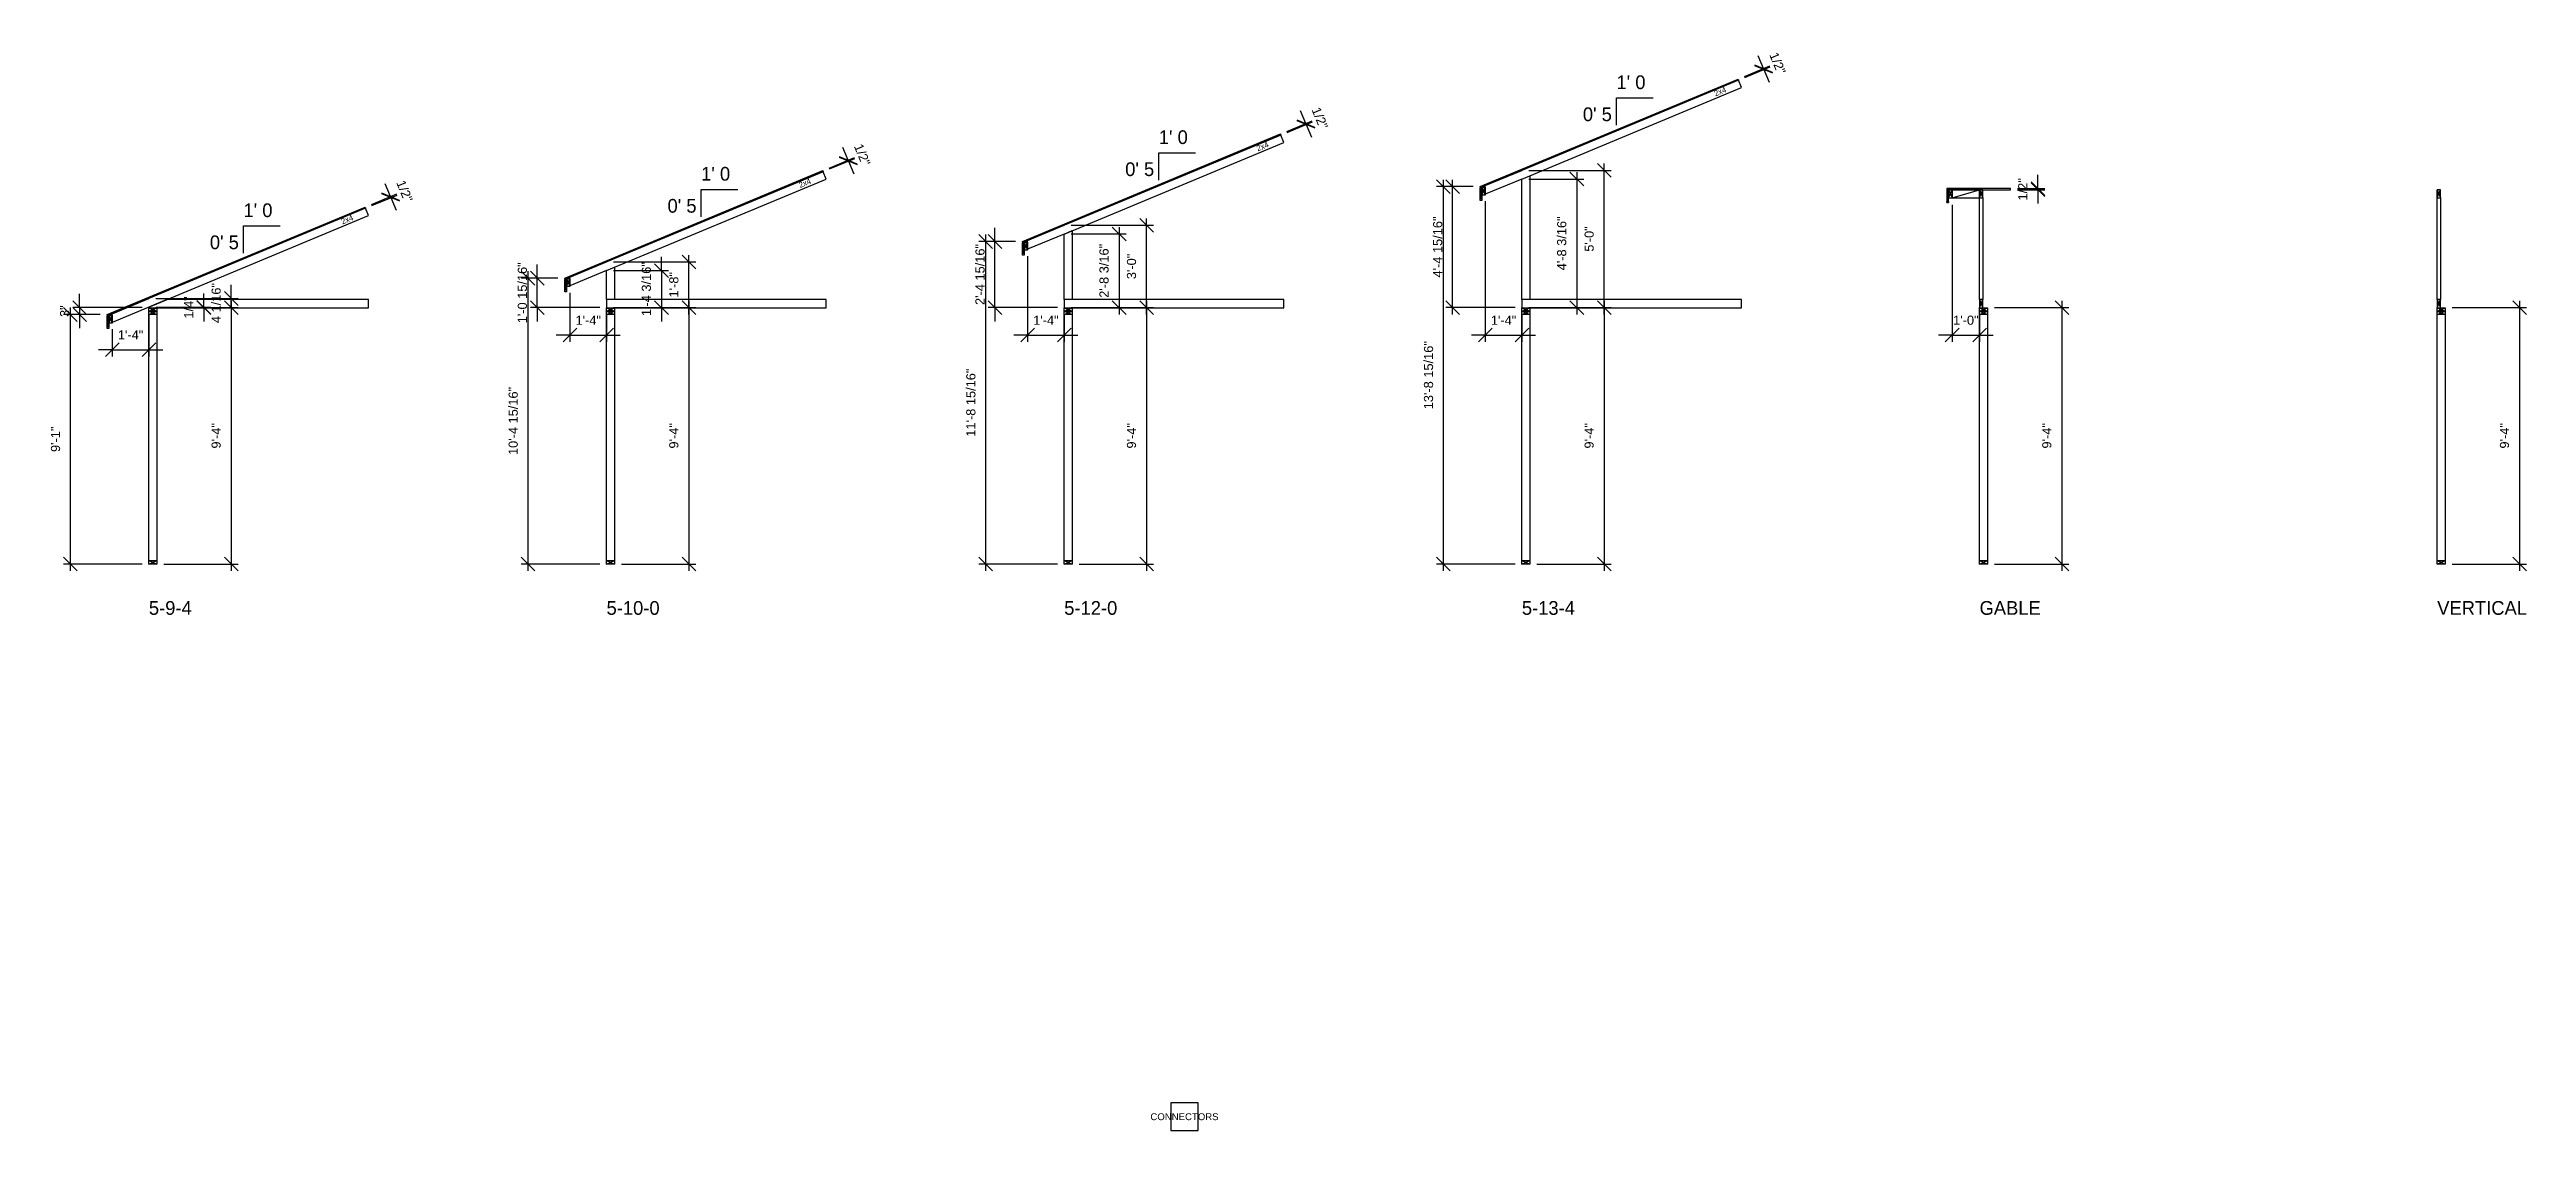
# Model space of a CAD drawing. Header units: inches. Extents: x -2265 to 1810, y 198 to 834.
# Drawn here: x -2265 to -1182, y 315 to 788 of the extents above; entities that cross this region are included whole.
import ezdxf
from ezdxf.enums import TextEntityAlignment as Align

# ---------------------------------------------------------------- set-up
doc = ezdxf.new("R2010")
doc.units = ezdxf.units.IN
doc.header["$LTSCALE"] = 25
doc.header["$MEASUREMENT"] = 0
doc.header["$PDMODE"] = 34
doc.header["$PDSIZE"] = 0.08
doc.layers.add('1WDIM', color=2, linetype='Continuous')
doc.styles.add('Dim', font='ARIALN.TTF')
doc.styles.add('Plane', font='arial.ttf')
doc.dimstyles.new('Clearspan', dxfattribs={"dimscale": 48, "dimtxt": 0.083333, "dimasz": 0.125, "dimexe": 0.0625, "dimexo": 0.0625, "dimgap": 0.09375, "dimtad": 1, "dimtoh": 1, "dimdec": 4, "dimzin": 3, "dimdsep": 46, "dimlunit": 4, "dimtxsty": 'Dim', "dimblk": 'OBLIQUE', "dimcen": 0.09375, "dimdle": 0.0625, "dimazin": 0, "dimtfac": 1, "dimtdec": 4, "dimtix": 1, "dimtmove": 2, "dimatfit": 3, "dimfxl": 1, "dimfrac": 2, "dimtolj": 1, "dimtzin": 3, "dimarcsym": 0})

msp = doc.modelspace()

# ---------------------------------------------------------------- texts
at = {"layer": '1WDIM', "color": 7}
for p in [(-1580.09339, 768.59647), (-1780.09339, 744.59647), (-1980.09339, 728.59647), (-2180.09339, 712.65897)]:
    msp.add_text("1' 0", height=6, dxfattribs=at).set_placement(p, align=Align.BOTTOM_LEFT)
for p in [(-1536.49724, 766.46987), (-1736.49724, 742.46987), (-1936.49724, 726.46987), (-2136.49724, 710.53237)]:
    msp.add_text('2x4', height=2.5, rotation=22.6199, dxfattribs=at).set_placement(p, align=Align.BOTTOM_LEFT)
for p in [(-1582.09339, 754.59647), (-1782.09339, 730.59647), (-1982.09339, 714.59647), (-2182.09339, 698.65897)]:
    msp.add_text("0' 5", height=6, dxfattribs=at).set_placement(p, align=Align.BOTTOM_RIGHT)

# ---------------------------------------------------------------- blocks, each defined once
blk = doc.blocks.new('RLPlaneType')
at = {"color": 0}
blk.add_attdef('PLANETYPE', text='', height=6, dxfattribs=at).set_placement((0, 0), align=Align.BOTTOM_LEFT)
at = {"color": 0, "flags": 1}
for tag, p in [('PITCH', (0, -6)), ('PITCH2', (0, -12)), ('OVERHANG', (0, -24)), ('HEEL', (0, -18)), ('FASCIAWIDTH', (0, -30)), ('FASCIATHICKNESS', (0, -36)), ('SUBFASCIAWIDTH', (0, -42)), ('SUBFASCIATHICKNESS', (0, -48)), ('DECKINGTHICKNESS', (0, -54)), ('TOPCHORDWIDTH', (0, -60)), ('BUTTCUT', (0, -66)), ('CANTILEVER', (0, -72)), ('PTOPDIST', (0, -78)), ('PITCH2PEEKHORIZDIST', (0, -84)), ('PITCH2PEEKVERTDIST', (0, -90)), ('ELEVATION', (0, -96)), ('BEARINGWIDTH', (0, -102))]:
    blk.add_attdef(tag, p, '', height=4, dxfattribs=at)
blk = doc.blocks.new('_OBLIQUE')
at = {"color": 0, "linetype": 'ByBlock'}
blk.add_line((-0.5, -0.5), (0.5, 0.5), dxfattribs=at)
blk = doc.blocks.new('*D129')
at = {"layer": '1WDIM', "color": 0, "lineweight": -2, "transparency": 16777216}
for p, q in [((-2214.9, 674.9), (-2182.4, 674.9)), ((-2185.4, 677.9), (-2185.4, 559.9)), ((-2214.9, 562.9), (-2182.4, 562.9))]:
    blk.add_line(p, q, dxfattribs=at)
at = {"layer": 'Defpoints', "color": 0, "transparency": 16777216}
for p in [(-2217.9, 674.9), (-2217.9, 562.9), (-2185.4, 562.9)]:
    blk.add_point(p, dxfattribs=at)
at = {"layer": '1WDIM', "color": 0, "lineweight": -2, "transparency": 16777216, "xscale": 6, "yscale": 6, "zscale": 6}
for p, rotation in [((-2185.4, 674.9), 90), ((-2185.4, 562.9), 270)]:
    blk.add_blockref('_OBLIQUE', p, dxfattribs=dict(at, rotation=rotation))
at = {"layer": '1WDIM', "color": 0, "transparency": 16777216, "insert": (-2192, 618.9), "char_height": 4, "attachment_point": 5, "rotation": 90, "style": 'Plane'}
blk.add_mtext('\\A1;9\'-4"', dxfattribs=at)
blk = doc.blocks.new('*D130')
at = {"layer": '1WDIM', "color": 0, "lineweight": -2, "transparency": 16777216}
for p, q in [((-2224.4, 674.9), (-2254.7, 674.9)), ((-2242.7, 671.9), (-2254.7, 671.9)), ((-2251.7, 674.9), (-2251.7, 680.9)), ((-2251.7, 674.9), (-2251.7, 671.9)), ((-2251.7, 671.9), (-2251.7, 665.9))]:
    blk.add_line(p, q, dxfattribs=at)
at = {"layer": 'Defpoints', "color": 0, "transparency": 16777216}
for p in [(-2251.7, 671.9), (-2239.7, 671.9), (-2221.4, 674.9)]:
    blk.add_point(p, dxfattribs=at)
at = {"layer": '1WDIM', "color": 0, "lineweight": -2, "transparency": 16777216, "xscale": 6, "yscale": 6, "zscale": 6}
for p, rotation in [((-2251.7, 674.9), 270), ((-2251.7, 671.9), 90)]:
    blk.add_blockref('_OBLIQUE', p, dxfattribs=dict(at, rotation=rotation))
at = {"layer": '1WDIM', "color": 0, "transparency": 16777216, "insert": (-2258.2, 673.4), "char_height": 4, "attachment_point": 5, "rotation": 90, "style": 'Plane'}
blk.add_mtext('\\A1;3"', dxfattribs=at)
blk = doc.blocks.new('*D131')
at = {"layer": '1WDIM', "color": 0, "lineweight": -2, "transparency": 16777216}
for p, q in [((-2242.7, 671.9), (-2258.7, 671.9)), ((-2255.7, 559.9), (-2255.7, 674.9)), ((-2224.4, 562.9), (-2258.7, 562.9))]:
    blk.add_line(p, q, dxfattribs=at)
at = {"layer": 'Defpoints', "color": 0, "transparency": 16777216}
for p in [(-2255.7, 671.9), (-2239.7, 671.9), (-2221.4, 562.9)]:
    blk.add_point(p, dxfattribs=at)
at = {"layer": '1WDIM', "color": 0, "lineweight": -2, "transparency": 16777216, "xscale": 6, "yscale": 6, "zscale": 6}
for p, rotation in [((-2255.7, 671.9), 90), ((-2255.7, 562.9), 270)]:
    blk.add_blockref('_OBLIQUE', p, dxfattribs=dict(at, rotation=rotation))
at = {"layer": '1WDIM', "color": 0, "transparency": 16777216, "insert": (-2262.2, 617.4), "char_height": 4, "attachment_point": 5, "rotation": 90, "style": 'Plane'}
blk.add_mtext('\\A1;9\'-1"', dxfattribs=at)
blk = doc.blocks.new('*D132')
at = {"layer": '1WDIM', "color": 0, "lineweight": -2, "transparency": 16777216}
for p, q in [((-2221.4, 671.9), (-2221.4, 653.5)), ((-2237.4, 665.5), (-2237.4, 653.5)), ((-2237.4, 656.5), (-2243.4, 656.5)), ((-2237.4, 656.5), (-2221.4, 656.5)), ((-2221.4, 656.5), (-2215.4, 656.5))]:
    blk.add_line(p, q, dxfattribs=at)
at = {"layer": 'Defpoints', "color": 0, "transparency": 16777216}
for p in [(-2221.4, 674.9), (-2237.4, 668.5), (-2221.4, 656.5)]:
    blk.add_point(p, dxfattribs=at)
at = {"layer": '1WDIM', "color": 0, "lineweight": -2, "transparency": 16777216, "xscale": 6, "yscale": 6, "zscale": 6}
blk.add_blockref('_OBLIQUE', (-2237.4, 656.5), dxfattribs=at)
at = {"layer": '1WDIM', "color": 0, "lineweight": -2, "transparency": 16777216, "xscale": 6, "yscale": 6, "zscale": 6, "rotation": 180}
blk.add_blockref('_OBLIQUE', (-2221.4, 656.5), dxfattribs=at)
at = {"layer": '1WDIM', "color": 0, "transparency": 16777216, "insert": (-2229.4, 663), "char_height": 4, "attachment_point": 5, "style": 'Plane'}
blk.add_mtext('\\A1;1\'-4"', dxfattribs=at)
blk = doc.blocks.new('*D133')
at = {"layer": '1WDIM', "color": 0, "lineweight": -2, "transparency": 16777216}
for p, q in [((-2218.4, 675.1), (-2194.4, 675.1)), ((-2218.4, 674.9), (-2194.4, 674.9)), ((-2197.4, 675.1), (-2197.4, 681.1)), ((-2197.4, 675.1), (-2197.4, 674.9)), ((-2197.4, 674.9), (-2197.4, 668.9))]:
    blk.add_line(p, q, dxfattribs=at)
at = {"layer": 'Defpoints', "color": 0, "transparency": 16777216}
for p in [(-2221.4, 675.1), (-2221.4, 674.9), (-2197.4, 674.9)]:
    blk.add_point(p, dxfattribs=at)
at = {"layer": '1WDIM', "color": 0, "lineweight": -2, "transparency": 16777216, "xscale": 6, "yscale": 6, "zscale": 6}
for p, rotation in [((-2197.4, 675.1), 270), ((-2197.4, 674.9), 90)]:
    blk.add_blockref('_OBLIQUE', p, dxfattribs=dict(at, rotation=rotation))
at = {"layer": '1WDIM', "color": 0, "transparency": 16777216, "insert": (-2204, 675), "char_height": 4, "attachment_point": 5, "rotation": 90, "style": 'Plane'}
blk.add_mtext('\\A1;1/4"', dxfattribs=at)
blk = doc.blocks.new('*D134')
at = {"layer": '1WDIM', "color": 0, "lineweight": -2, "transparency": 16777216}
for p, q in [((-2185.4, 678.9), (-2185.4, 684.9)), ((-2218.4, 678.9), (-2182.4, 678.9)), ((-2218.4, 674.9), (-2182.4, 674.9)), ((-2185.4, 674.9), (-2185.4, 678.9)), ((-2185.4, 674.9), (-2185.4, 668.9))]:
    blk.add_line(p, q, dxfattribs=at)
at = {"layer": 'Defpoints', "color": 0, "transparency": 16777216}
for p in [(-2221.4, 678.9), (-2221.4, 674.9), (-2185.4, 678.9)]:
    blk.add_point(p, dxfattribs=at)
at = {"layer": '1WDIM', "color": 0, "lineweight": -2, "transparency": 16777216, "xscale": 6, "yscale": 6, "zscale": 6}
for p, rotation in [((-2185.4, 678.9), 270), ((-2185.4, 674.9), 90)]:
    blk.add_blockref('_OBLIQUE', p, dxfattribs=dict(at, rotation=rotation))
at = {"layer": '1WDIM', "color": 0, "transparency": 16777216, "insert": (-2192, 676.9), "char_height": 4, "attachment_point": 5, "rotation": 90, "style": 'Plane'}
blk.add_mtext('\\A1;4 1/16"', dxfattribs=at)
blk = doc.blocks.new('*D135')
at = {"layer": '1WDIM', "color": 0, "lineweight": -2, "transparency": 16777216}
for p, q in [((-2115.9, 723.5), (-2118.2, 729)), ((-2124.2, 720), (-2113.1, 724.6)), ((-2124, 719.5), (-2112.9, 724.1)), ((-2115.9, 723.5), (-2115.7, 723)), ((-2115.7, 723), (-2113.4, 717.5))]:
    blk.add_line(p, q, dxfattribs=at)
at = {"layer": 'Defpoints', "color": 0, "transparency": 16777216}
for p in [(-2127, 718.8), (-2126.8, 718.4), (-2115.7, 723)]:
    blk.add_point(p, dxfattribs=at)
at = {"layer": '1WDIM', "color": 0, "lineweight": -2, "transparency": 16777216, "xscale": 6, "yscale": 6, "zscale": 6}
for p, rotation in [((-2115.9, 723.5), 292.6198649480334), ((-2115.7, 723), 112.6198649480334)]:
    blk.add_blockref('_OBLIQUE', p, dxfattribs=dict(at, rotation=rotation))
at = {"layer": '1WDIM', "color": 0, "transparency": 16777216, "insert": (-2109.7, 725.8), "char_height": 4, "attachment_point": 5, "rotation": 292.6199, "style": 'Plane'}
blk.add_mtext('\\A1;1/2"', dxfattribs=at)
blk = doc.blocks.new('*D136')
at = {"layer": '1WDIM', "color": 0, "lineweight": -2, "transparency": 16777216}
for p, q in [((-2014.9, 674.9), (-1982.4, 674.9)), ((-1985.4, 677.9), (-1985.4, 559.9)), ((-2014.9, 562.9), (-1982.4, 562.9))]:
    blk.add_line(p, q, dxfattribs=at)
at = {"layer": 'Defpoints', "color": 0, "transparency": 16777216}
for p in [(-2017.9, 674.9), (-2017.9, 562.9), (-1985.4, 562.9)]:
    blk.add_point(p, dxfattribs=at)
at = {"layer": '1WDIM', "color": 0, "lineweight": -2, "transparency": 16777216, "xscale": 6, "yscale": 6, "zscale": 6}
for p, rotation in [((-1985.4, 674.9), 90), ((-1985.4, 562.9), 270)]:
    blk.add_blockref('_OBLIQUE', p, dxfattribs=dict(at, rotation=rotation))
at = {"layer": '1WDIM', "color": 0, "transparency": 16777216, "insert": (-1992, 618.9), "char_height": 4, "attachment_point": 5, "rotation": 90, "style": 'Plane'}
blk.add_mtext('\\A1;9\'-4"', dxfattribs=at)
blk = doc.blocks.new('*D137')
at = {"layer": '1WDIM', "color": 0, "lineweight": -2, "transparency": 16777216}
for p, q in [((-2051.7, 687.8), (-2051.7, 693.8)), ((-2042.7, 687.8), (-2054.7, 687.8)), ((-2051.7, 674.9), (-2051.7, 687.8)), ((-2024.4, 674.9), (-2054.7, 674.9)), ((-2051.7, 674.9), (-2051.7, 668.9))]:
    blk.add_line(p, q, dxfattribs=at)
at = {"layer": 'Defpoints', "color": 0, "transparency": 16777216}
for p in [(-2051.7, 687.8), (-2039.7, 687.8), (-2021.4, 674.9)]:
    blk.add_point(p, dxfattribs=at)
at = {"layer": '1WDIM', "color": 0, "lineweight": -2, "transparency": 16777216, "xscale": 6, "yscale": 6, "zscale": 6}
for p, rotation in [((-2051.7, 687.8), 270), ((-2051.7, 674.9), 90)]:
    blk.add_blockref('_OBLIQUE', p, dxfattribs=dict(at, rotation=rotation))
at = {"layer": '1WDIM', "color": 0, "transparency": 16777216, "insert": (-2058.2, 681.4), "char_height": 4, "attachment_point": 5, "rotation": 90, "style": 'Plane'}
blk.add_mtext('\\A1;1\'-0 15/16"', dxfattribs=at)
blk = doc.blocks.new('*D138')
at = {"layer": '1WDIM', "color": 0, "lineweight": -2, "transparency": 16777216}
for p, q in [((-2042.7, 687.8), (-2058.7, 687.8)), ((-2055.7, 559.9), (-2055.7, 690.8)), ((-2024.4, 562.9), (-2058.7, 562.9))]:
    blk.add_line(p, q, dxfattribs=at)
at = {"layer": 'Defpoints', "color": 0, "transparency": 16777216}
for p in [(-2055.7, 687.8), (-2039.7, 687.8), (-2021.4, 562.9)]:
    blk.add_point(p, dxfattribs=at)
at = {"layer": '1WDIM', "color": 0, "lineweight": -2, "transparency": 16777216, "xscale": 6, "yscale": 6, "zscale": 6}
for p, rotation in [((-2055.7, 687.8), 90), ((-2055.7, 562.9), 270)]:
    blk.add_blockref('_OBLIQUE', p, dxfattribs=dict(at, rotation=rotation))
at = {"layer": '1WDIM', "color": 0, "transparency": 16777216, "insert": (-2062.2, 625.4), "char_height": 4, "attachment_point": 5, "rotation": 90, "style": 'Plane'}
blk.add_mtext('\\A1;10\'-4 15/16"', dxfattribs=at)
blk = doc.blocks.new('*D139')
at = {"layer": '1WDIM', "color": 0, "lineweight": -2, "transparency": 16777216}
for p, q in [((-2037.4, 681.4), (-2037.4, 659.9)), ((-2021.4, 671.9), (-2021.4, 659.9)), ((-2037.4, 662.9), (-2043.4, 662.9)), ((-2037.4, 662.9), (-2021.4, 662.9)), ((-2021.4, 662.9), (-2015.4, 662.9))]:
    blk.add_line(p, q, dxfattribs=at)
at = {"layer": 'Defpoints', "color": 0, "transparency": 16777216}
for p in [(-2037.4, 684.4), (-2021.4, 674.9), (-2021.4, 662.9)]:
    blk.add_point(p, dxfattribs=at)
at = {"layer": '1WDIM', "color": 0, "lineweight": -2, "transparency": 16777216, "xscale": 6, "yscale": 6, "zscale": 6}
blk.add_blockref('_OBLIQUE', (-2037.4, 662.9), dxfattribs=at)
at = {"layer": '1WDIM', "color": 0, "lineweight": -2, "transparency": 16777216, "xscale": 6, "yscale": 6, "zscale": 6, "rotation": 180}
blk.add_blockref('_OBLIQUE', (-2021.4, 662.9), dxfattribs=at)
at = {"layer": '1WDIM', "color": 0, "transparency": 16777216, "insert": (-2029.4, 669.4), "char_height": 4, "attachment_point": 5, "style": 'Plane'}
blk.add_mtext('\\A1;1\'-4"', dxfattribs=at)
blk = doc.blocks.new('*D140')
at = {"layer": '1WDIM', "color": 0, "lineweight": -2, "transparency": 16777216}
for p, q in [((-1997.4, 691.1), (-1997.4, 697.1)), ((-2018.4, 691.1), (-1994.4, 691.1)), ((-1997.4, 691.1), (-1997.4, 674.9)), ((-2018.4, 674.9), (-1994.4, 674.9)), ((-1997.4, 674.9), (-1997.4, 668.9))]:
    blk.add_line(p, q, dxfattribs=at)
at = {"layer": 'Defpoints', "color": 0, "transparency": 16777216}
for p in [(-2021.4, 691.1), (-2021.4, 674.9), (-1997.4, 674.9)]:
    blk.add_point(p, dxfattribs=at)
at = {"layer": '1WDIM', "color": 0, "lineweight": -2, "transparency": 16777216, "xscale": 6, "yscale": 6, "zscale": 6}
for p, rotation in [((-1997.4, 691.1), 270), ((-1997.4, 674.9), 90)]:
    blk.add_blockref('_OBLIQUE', p, dxfattribs=dict(at, rotation=rotation))
at = {"layer": '1WDIM', "color": 0, "transparency": 16777216, "insert": (-2004, 683), "char_height": 4, "attachment_point": 5, "rotation": 90, "style": 'Plane'}
blk.add_mtext('\\A1;1\'-4 3/16"', dxfattribs=at)
blk = doc.blocks.new('*D141')
at = {"layer": '1WDIM', "color": 0, "lineweight": -2, "transparency": 16777216}
for p, q in [((-2018.4, 694.9), (-1982.4, 694.9)), ((-1985.4, 671.9), (-1985.4, 697.9)), ((-2018.4, 674.9), (-1982.4, 674.9))]:
    blk.add_line(p, q, dxfattribs=at)
at = {"layer": 'Defpoints', "color": 0, "transparency": 16777216}
for p in [(-2021.4, 694.9), (-1985.4, 694.9), (-2021.4, 674.9)]:
    blk.add_point(p, dxfattribs=at)
at = {"layer": '1WDIM', "color": 0, "lineweight": -2, "transparency": 16777216, "xscale": 6, "yscale": 6, "zscale": 6}
for p, rotation in [((-1985.4, 694.9), 90), ((-1985.4, 674.9), 270)]:
    blk.add_blockref('_OBLIQUE', p, dxfattribs=dict(at, rotation=rotation))
at = {"layer": '1WDIM', "color": 0, "transparency": 16777216, "insert": (-1992, 684.9), "char_height": 4, "attachment_point": 5, "rotation": 90, "style": 'Plane'}
blk.add_mtext('\\A1;1\'-8"', dxfattribs=at)
blk = doc.blocks.new('*D142')
at = {"layer": '1WDIM', "color": 0, "lineweight": -2, "transparency": 16777216}
for p, q in [((-1924.2, 735.9), (-1913.1, 740.5)), ((-1924, 735.5), (-1912.9, 740.1)), ((-1915.9, 739.4), (-1918.2, 744.9)), ((-1915.9, 739.4), (-1915.7, 738.9)), ((-1915.7, 738.9), (-1913.4, 733.4))]:
    blk.add_line(p, q, dxfattribs=at)
at = {"layer": 'Defpoints', "color": 0, "transparency": 16777216}
for p in [(-1915.7, 738.9), (-1927, 734.8), (-1926.8, 734.3)]:
    blk.add_point(p, dxfattribs=at)
at = {"layer": '1WDIM', "color": 0, "lineweight": -2, "transparency": 16777216, "xscale": 6, "yscale": 6, "zscale": 6}
for p, rotation in [((-1915.9, 739.4), 292.6198649480334), ((-1915.7, 738.9), 112.6198649480334)]:
    blk.add_blockref('_OBLIQUE', p, dxfattribs=dict(at, rotation=rotation))
at = {"layer": '1WDIM', "color": 0, "transparency": 16777216, "insert": (-1909.7, 741.7), "char_height": 4, "attachment_point": 5, "rotation": 292.6199, "style": 'Plane'}
blk.add_mtext('\\A1;1/2"', dxfattribs=at)
blk = doc.blocks.new('*D143')
at = {"layer": '1WDIM', "color": 0, "lineweight": -2, "transparency": 16777216}
for p, q in [((-1814.9, 674.9), (-1782.4, 674.9)), ((-1785.4, 677.9), (-1785.4, 559.9)), ((-1814.9, 562.9), (-1782.4, 562.9))]:
    blk.add_line(p, q, dxfattribs=at)
at = {"layer": 'Defpoints', "color": 0, "transparency": 16777216}
for p in [(-1817.9, 674.9), (-1817.9, 562.9), (-1785.4, 562.9)]:
    blk.add_point(p, dxfattribs=at)
at = {"layer": '1WDIM', "color": 0, "lineweight": -2, "transparency": 16777216, "xscale": 6, "yscale": 6, "zscale": 6}
for p, rotation in [((-1785.4, 674.9), 90), ((-1785.4, 562.9), 270)]:
    blk.add_blockref('_OBLIQUE', p, dxfattribs=dict(at, rotation=rotation))
at = {"layer": '1WDIM', "color": 0, "transparency": 16777216, "insert": (-1792, 618.9), "char_height": 4, "attachment_point": 5, "rotation": 90, "style": 'Plane'}
blk.add_mtext('\\A1;9\'-4"', dxfattribs=at)
blk = doc.blocks.new('*D144')
at = {"layer": '1WDIM', "color": 0, "lineweight": -2, "transparency": 16777216}
for p, q in [((-1842.7, 703.8), (-1854.7, 703.8)), ((-1851.7, 703.8), (-1851.7, 709.8)), ((-1851.7, 674.9), (-1851.7, 703.8)), ((-1824.4, 674.9), (-1854.7, 674.9)), ((-1851.7, 674.9), (-1851.7, 668.9))]:
    blk.add_line(p, q, dxfattribs=at)
at = {"layer": 'Defpoints', "color": 0, "transparency": 16777216}
for p in [(-1851.7, 703.8), (-1839.7, 703.8), (-1821.4, 674.9)]:
    blk.add_point(p, dxfattribs=at)
at = {"layer": '1WDIM', "color": 0, "lineweight": -2, "transparency": 16777216, "xscale": 6, "yscale": 6, "zscale": 6}
for p, rotation in [((-1851.7, 703.8), 270), ((-1851.7, 674.9), 90)]:
    blk.add_blockref('_OBLIQUE', p, dxfattribs=dict(at, rotation=rotation))
at = {"layer": '1WDIM', "color": 0, "transparency": 16777216, "insert": (-1858.2, 689.4), "char_height": 4, "attachment_point": 5, "rotation": 90, "style": 'Plane'}
blk.add_mtext('\\A1;2\'-4 15/16"', dxfattribs=at)
blk = doc.blocks.new('*D145')
at = {"layer": '1WDIM', "color": 0, "lineweight": -2, "transparency": 16777216}
for p, q in [((-1842.7, 703.8), (-1858.7, 703.8)), ((-1855.7, 559.9), (-1855.7, 706.8)), ((-1824.4, 562.9), (-1858.7, 562.9))]:
    blk.add_line(p, q, dxfattribs=at)
at = {"layer": 'Defpoints', "color": 0, "transparency": 16777216}
for p in [(-1855.7, 703.8), (-1839.7, 703.8), (-1821.4, 562.9)]:
    blk.add_point(p, dxfattribs=at)
at = {"layer": '1WDIM', "color": 0, "lineweight": -2, "transparency": 16777216, "xscale": 6, "yscale": 6, "zscale": 6}
for p, rotation in [((-1855.7, 703.8), 90), ((-1855.7, 562.9), 270)]:
    blk.add_blockref('_OBLIQUE', p, dxfattribs=dict(at, rotation=rotation))
at = {"layer": '1WDIM', "color": 0, "transparency": 16777216, "insert": (-1862.2, 633.4), "char_height": 4, "attachment_point": 5, "rotation": 90, "style": 'Plane'}
blk.add_mtext('\\A1;11\'-8 15/16"', dxfattribs=at)
blk = doc.blocks.new('*D146')
at = {"layer": '1WDIM', "color": 0, "lineweight": -2, "transparency": 16777216}
for p, q in [((-1837.4, 697.4), (-1837.4, 659.9)), ((-1821.4, 671.9), (-1821.4, 659.9)), ((-1837.4, 662.9), (-1843.4, 662.9)), ((-1837.4, 662.9), (-1821.4, 662.9)), ((-1821.4, 662.9), (-1815.4, 662.9))]:
    blk.add_line(p, q, dxfattribs=at)
at = {"layer": 'Defpoints', "color": 0, "transparency": 16777216}
for p in [(-1837.4, 700.4), (-1821.4, 674.9), (-1821.4, 662.9)]:
    blk.add_point(p, dxfattribs=at)
at = {"layer": '1WDIM', "color": 0, "lineweight": -2, "transparency": 16777216, "xscale": 6, "yscale": 6, "zscale": 6}
blk.add_blockref('_OBLIQUE', (-1837.4, 662.9), dxfattribs=at)
at = {"layer": '1WDIM', "color": 0, "lineweight": -2, "transparency": 16777216, "xscale": 6, "yscale": 6, "zscale": 6, "rotation": 180}
blk.add_blockref('_OBLIQUE', (-1821.4, 662.9), dxfattribs=at)
at = {"layer": '1WDIM', "color": 0, "transparency": 16777216, "insert": (-1829.4, 669.4), "char_height": 4, "attachment_point": 5, "style": 'Plane'}
blk.add_mtext('\\A1;1\'-4"', dxfattribs=at)
blk = doc.blocks.new('*D147')
at = {"layer": '1WDIM', "color": 0, "lineweight": -2, "transparency": 16777216}
for p, q in [((-1818.4, 707.1), (-1794.4, 707.1)), ((-1797.4, 710.1), (-1797.4, 671.9)), ((-1818.4, 674.9), (-1794.4, 674.9))]:
    blk.add_line(p, q, dxfattribs=at)
at = {"layer": 'Defpoints', "color": 0, "transparency": 16777216}
for p in [(-1821.4, 707.1), (-1821.4, 674.9), (-1797.4, 674.9)]:
    blk.add_point(p, dxfattribs=at)
at = {"layer": '1WDIM', "color": 0, "lineweight": -2, "transparency": 16777216, "xscale": 6, "yscale": 6, "zscale": 6}
for p, rotation in [((-1797.4, 707.1), 90), ((-1797.4, 674.9), 270)]:
    blk.add_blockref('_OBLIQUE', p, dxfattribs=dict(at, rotation=rotation))
at = {"layer": '1WDIM', "color": 0, "transparency": 16777216, "insert": (-1804, 691), "char_height": 4, "attachment_point": 5, "rotation": 90, "style": 'Plane'}
blk.add_mtext('\\A1;2\'-8 3/16"', dxfattribs=at)
blk = doc.blocks.new('*D148')
at = {"layer": '1WDIM', "color": 0, "lineweight": -2, "transparency": 16777216}
for p, q in [((-1818.4, 710.9), (-1782.4, 710.9)), ((-1785.4, 671.9), (-1785.4, 713.9)), ((-1818.4, 674.9), (-1782.4, 674.9))]:
    blk.add_line(p, q, dxfattribs=at)
at = {"layer": 'Defpoints', "color": 0, "transparency": 16777216}
for p in [(-1821.4, 710.9), (-1785.4, 710.9), (-1821.4, 674.9)]:
    blk.add_point(p, dxfattribs=at)
at = {"layer": '1WDIM', "color": 0, "lineweight": -2, "transparency": 16777216, "xscale": 6, "yscale": 6, "zscale": 6}
for p, rotation in [((-1785.4, 710.9), 90), ((-1785.4, 674.9), 270)]:
    blk.add_blockref('_OBLIQUE', p, dxfattribs=dict(at, rotation=rotation))
at = {"layer": '1WDIM', "color": 0, "transparency": 16777216, "insert": (-1792, 692.9), "char_height": 4, "attachment_point": 5, "rotation": 90, "style": 'Plane'}
blk.add_mtext('\\A1;3\'-0"', dxfattribs=at)
blk = doc.blocks.new('*D149')
at = {"layer": '1WDIM', "color": 0, "lineweight": -2, "transparency": 16777216}
for p, q in [((-1715.9, 755.4), (-1718.2, 760.9)), ((-1724.2, 751.9), (-1713.1, 756.5)), ((-1724, 751.5), (-1712.9, 756.1)), ((-1715.9, 755.4), (-1715.7, 754.9)), ((-1715.7, 754.9), (-1713.4, 749.4))]:
    blk.add_line(p, q, dxfattribs=at)
at = {"layer": 'Defpoints', "color": 0, "transparency": 16777216}
for p in [(-1727, 750.8), (-1726.8, 750.3), (-1715.7, 754.9)]:
    blk.add_point(p, dxfattribs=at)
at = {"layer": '1WDIM', "color": 0, "lineweight": -2, "transparency": 16777216, "xscale": 6, "yscale": 6, "zscale": 6}
for p, rotation in [((-1715.9, 755.4), 292.6198649480625), ((-1715.7, 754.9), 112.6198649480625)]:
    blk.add_blockref('_OBLIQUE', p, dxfattribs=dict(at, rotation=rotation))
at = {"layer": '1WDIM', "color": 0, "transparency": 16777216, "insert": (-1709.7, 757.7), "char_height": 4, "attachment_point": 5, "rotation": 292.6199, "style": 'Plane'}
blk.add_mtext('\\A1;1/2"', dxfattribs=at)
blk = doc.blocks.new('*D150')
at = {"layer": '1WDIM', "color": 0, "lineweight": -2, "transparency": 16777216}
for p, q in [((-1614.9, 674.9), (-1582.4, 674.9)), ((-1585.4, 677.9), (-1585.4, 559.9)), ((-1614.9, 562.9), (-1582.4, 562.9))]:
    blk.add_line(p, q, dxfattribs=at)
at = {"layer": 'Defpoints', "color": 0, "transparency": 16777216}
for p in [(-1617.9, 674.9), (-1617.9, 562.9), (-1585.4, 562.9)]:
    blk.add_point(p, dxfattribs=at)
at = {"layer": '1WDIM', "color": 0, "lineweight": -2, "transparency": 16777216, "xscale": 6, "yscale": 6, "zscale": 6}
for p, rotation in [((-1585.4, 674.9), 90), ((-1585.4, 562.9), 270)]:
    blk.add_blockref('_OBLIQUE', p, dxfattribs=dict(at, rotation=rotation))
at = {"layer": '1WDIM', "color": 0, "transparency": 16777216, "insert": (-1592, 618.9), "char_height": 4, "attachment_point": 5, "rotation": 90, "style": 'Plane'}
blk.add_mtext('\\A1;9\'-4"', dxfattribs=at)
blk = doc.blocks.new('*D151')
at = {"layer": '1WDIM', "color": 0, "lineweight": -2, "transparency": 16777216}
for p, q in [((-1642.7, 727.8), (-1654.7, 727.8)), ((-1651.7, 671.9), (-1651.7, 730.8)), ((-1624.4, 674.9), (-1654.7, 674.9))]:
    blk.add_line(p, q, dxfattribs=at)
at = {"layer": 'Defpoints', "color": 0, "transparency": 16777216}
for p in [(-1651.7, 727.8), (-1639.7, 727.8), (-1621.4, 674.9)]:
    blk.add_point(p, dxfattribs=at)
at = {"layer": '1WDIM', "color": 0, "lineweight": -2, "transparency": 16777216, "xscale": 6, "yscale": 6, "zscale": 6}
for p, rotation in [((-1651.7, 727.8), 90), ((-1651.7, 674.9), 270)]:
    blk.add_blockref('_OBLIQUE', p, dxfattribs=dict(at, rotation=rotation))
at = {"layer": '1WDIM', "color": 0, "transparency": 16777216, "insert": (-1658.2, 701.4), "char_height": 4, "attachment_point": 5, "rotation": 90, "style": 'Plane'}
blk.add_mtext('\\A1;4\'-4 15/16"', dxfattribs=at)
blk = doc.blocks.new('*D152')
at = {"layer": '1WDIM', "color": 0, "lineweight": -2, "transparency": 16777216}
for p, q in [((-1642.7, 727.8), (-1658.7, 727.8)), ((-1655.7, 559.9), (-1655.7, 730.8)), ((-1624.4, 562.9), (-1658.7, 562.9))]:
    blk.add_line(p, q, dxfattribs=at)
at = {"layer": 'Defpoints', "color": 0, "transparency": 16777216}
for p in [(-1655.7, 727.8), (-1639.7, 727.8), (-1621.4, 562.9)]:
    blk.add_point(p, dxfattribs=at)
at = {"layer": '1WDIM', "color": 0, "lineweight": -2, "transparency": 16777216, "xscale": 6, "yscale": 6, "zscale": 6}
for p, rotation in [((-1655.7, 727.8), 90), ((-1655.7, 562.9), 270)]:
    blk.add_blockref('_OBLIQUE', p, dxfattribs=dict(at, rotation=rotation))
at = {"layer": '1WDIM', "color": 0, "transparency": 16777216, "insert": (-1662.2, 645.4), "char_height": 4, "attachment_point": 5, "rotation": 90, "style": 'Plane'}
blk.add_mtext('\\A1;13\'-8 15/16"', dxfattribs=at)
blk = doc.blocks.new('*D153')
at = {"layer": '1WDIM', "color": 0, "lineweight": -2, "transparency": 16777216}
for p, q in [((-1637.4, 721.4), (-1637.4, 659.9)), ((-1621.4, 671.9), (-1621.4, 659.9)), ((-1637.4, 662.9), (-1643.4, 662.9)), ((-1637.4, 662.9), (-1621.4, 662.9)), ((-1621.4, 662.9), (-1615.4, 662.9))]:
    blk.add_line(p, q, dxfattribs=at)
at = {"layer": 'Defpoints', "color": 0, "transparency": 16777216}
for p in [(-1637.4, 724.4), (-1621.4, 674.9), (-1621.4, 662.9)]:
    blk.add_point(p, dxfattribs=at)
at = {"layer": '1WDIM', "color": 0, "lineweight": -2, "transparency": 16777216, "xscale": 6, "yscale": 6, "zscale": 6}
blk.add_blockref('_OBLIQUE', (-1637.4, 662.9), dxfattribs=at)
at = {"layer": '1WDIM', "color": 0, "lineweight": -2, "transparency": 16777216, "xscale": 6, "yscale": 6, "zscale": 6, "rotation": 180}
blk.add_blockref('_OBLIQUE', (-1621.4, 662.9), dxfattribs=at)
at = {"layer": '1WDIM', "color": 0, "transparency": 16777216, "insert": (-1629.4, 669.4), "char_height": 4, "attachment_point": 5, "style": 'Plane'}
blk.add_mtext('\\A1;1\'-4"', dxfattribs=at)
blk = doc.blocks.new('*D154')
at = {"layer": '1WDIM', "color": 0, "lineweight": -2, "transparency": 16777216}
for p, q in [((-1618.4, 731.1), (-1594.4, 731.1)), ((-1597.4, 734.1), (-1597.4, 671.9)), ((-1618.4, 674.9), (-1594.4, 674.9))]:
    blk.add_line(p, q, dxfattribs=at)
at = {"layer": 'Defpoints', "color": 0, "transparency": 16777216}
for p in [(-1621.4, 731.1), (-1621.4, 674.9), (-1597.4, 674.9)]:
    blk.add_point(p, dxfattribs=at)
at = {"layer": '1WDIM', "color": 0, "lineweight": -2, "transparency": 16777216, "xscale": 6, "yscale": 6, "zscale": 6}
for p, rotation in [((-1597.4, 731.1), 90), ((-1597.4, 674.9), 270)]:
    blk.add_blockref('_OBLIQUE', p, dxfattribs=dict(at, rotation=rotation))
at = {"layer": '1WDIM', "color": 0, "transparency": 16777216, "insert": (-1604, 703), "char_height": 4, "attachment_point": 5, "rotation": 90, "style": 'Plane'}
blk.add_mtext('\\A1;4\'-8 3/16"', dxfattribs=at)
blk = doc.blocks.new('*D155')
at = {"layer": '1WDIM', "color": 0, "lineweight": -2, "transparency": 16777216}
for p, q in [((-1585.4, 671.9), (-1585.4, 737.9)), ((-1618.4, 734.9), (-1582.4, 734.9)), ((-1618.4, 674.9), (-1582.4, 674.9))]:
    blk.add_line(p, q, dxfattribs=at)
at = {"layer": 'Defpoints', "color": 0, "transparency": 16777216}
for p in [(-1621.4, 734.9), (-1585.4, 734.9), (-1621.4, 674.9)]:
    blk.add_point(p, dxfattribs=at)
at = {"layer": '1WDIM', "color": 0, "lineweight": -2, "transparency": 16777216, "xscale": 6, "yscale": 6, "zscale": 6}
for p, rotation in [((-1585.4, 734.9), 90), ((-1585.4, 674.9), 270)]:
    blk.add_blockref('_OBLIQUE', p, dxfattribs=dict(at, rotation=rotation))
at = {"layer": '1WDIM', "color": 0, "transparency": 16777216, "insert": (-1592, 704.9), "char_height": 4, "attachment_point": 5, "rotation": 90, "style": 'Plane'}
blk.add_mtext('\\A1;5\'-0"', dxfattribs=at)
blk = doc.blocks.new('*D156')
at = {"layer": '1WDIM', "color": 0, "lineweight": -2, "transparency": 16777216}
for p, q in [((-1524.2, 775.9), (-1513.1, 780.5)), ((-1524, 775.5), (-1512.9, 780.1)), ((-1515.9, 779.4), (-1518.2, 784.9)), ((-1515.9, 779.4), (-1515.7, 778.9)), ((-1515.7, 778.9), (-1513.4, 773.4))]:
    blk.add_line(p, q, dxfattribs=at)
at = {"layer": 'Defpoints', "color": 0, "transparency": 16777216}
for p in [(-1527, 774.8), (-1526.8, 774.3), (-1515.7, 778.9)]:
    blk.add_point(p, dxfattribs=at)
at = {"layer": '1WDIM', "color": 0, "lineweight": -2, "transparency": 16777216, "xscale": 6, "yscale": 6, "zscale": 6}
for p, rotation in [((-1515.9, 779.4), 292.6198649480384), ((-1515.7, 778.9), 112.6198649480384)]:
    blk.add_blockref('_OBLIQUE', p, dxfattribs=dict(at, rotation=rotation))
at = {"layer": '1WDIM', "color": 0, "transparency": 16777216, "insert": (-1509.7, 781.7), "char_height": 4, "attachment_point": 5, "rotation": 292.6199, "style": 'Plane'}
blk.add_mtext('\\A1;1/2"', dxfattribs=at)
blk = doc.blocks.new('*D157')
at = {"layer": '1WDIM', "color": 0, "lineweight": -2, "transparency": 16777216}
for p, q in [((-1414.9, 674.9), (-1382.4, 674.9)), ((-1385.4, 677.9), (-1385.4, 559.9)), ((-1414.9, 562.9), (-1382.4, 562.9))]:
    blk.add_line(p, q, dxfattribs=at)
at = {"layer": 'Defpoints', "color": 0, "transparency": 16777216}
for p in [(-1417.9, 674.9), (-1417.9, 562.9), (-1385.4, 562.9)]:
    blk.add_point(p, dxfattribs=at)
at = {"layer": '1WDIM', "color": 0, "lineweight": -2, "transparency": 16777216, "xscale": 6, "yscale": 6, "zscale": 6}
for p, rotation in [((-1385.4, 674.9), 90), ((-1385.4, 562.9), 270)]:
    blk.add_blockref('_OBLIQUE', p, dxfattribs=dict(at, rotation=rotation))
at = {"layer": '1WDIM', "color": 0, "transparency": 16777216, "insert": (-1392, 618.9), "char_height": 4, "attachment_point": 5, "rotation": 90, "style": 'Plane'}
blk.add_mtext('\\A1;9\'-4"', dxfattribs=at)
blk = doc.blocks.new('*D158')
at = {"layer": '1WDIM', "color": 0, "lineweight": -2, "transparency": 16777216}
for p, q in [((-1433.4, 719.9), (-1433.4, 659.9)), ((-1421.4, 671.9), (-1421.4, 659.9)), ((-1433.4, 662.9), (-1439.4, 662.9)), ((-1433.4, 662.9), (-1421.4, 662.9)), ((-1421.4, 662.9), (-1415.4, 662.9))]:
    blk.add_line(p, q, dxfattribs=at)
at = {"layer": 'Defpoints', "color": 0, "transparency": 16777216}
for p in [(-1433.4, 722.9), (-1421.4, 674.9), (-1421.4, 662.9)]:
    blk.add_point(p, dxfattribs=at)
at = {"layer": '1WDIM', "color": 0, "lineweight": -2, "transparency": 16777216, "xscale": 6, "yscale": 6, "zscale": 6}
blk.add_blockref('_OBLIQUE', (-1433.4, 662.9), dxfattribs=at)
at = {"layer": '1WDIM', "color": 0, "lineweight": -2, "transparency": 16777216, "xscale": 6, "yscale": 6, "zscale": 6, "rotation": 180}
blk.add_blockref('_OBLIQUE', (-1421.4, 662.9), dxfattribs=at)
at = {"layer": '1WDIM', "color": 0, "transparency": 16777216, "insert": (-1427.4, 669.4), "char_height": 4, "attachment_point": 5, "style": 'Plane'}
blk.add_mtext('\\A1;1\'-0"', dxfattribs=at)
blk = doc.blocks.new('*D159')
at = {"layer": '1WDIM', "color": 0, "lineweight": -2, "transparency": 16777216}
for p, q in [((-1404.9, 726.9), (-1392.9, 726.9)), ((-1404.9, 726.4), (-1392.9, 726.4)), ((-1395.9, 726.9), (-1395.9, 732.9)), ((-1395.9, 726.4), (-1395.9, 726.9)), ((-1395.9, 726.4), (-1395.9, 720.4))]:
    blk.add_line(p, q, dxfattribs=at)
at = {"layer": 'Defpoints', "color": 0, "transparency": 16777216}
for p in [(-1407.9, 726.9), (-1407.9, 726.4), (-1395.9, 726.9)]:
    blk.add_point(p, dxfattribs=at)
at = {"layer": '1WDIM', "color": 0, "lineweight": -2, "transparency": 16777216, "xscale": 6, "yscale": 6, "zscale": 6}
for p, rotation in [((-1395.9, 726.9), 270), ((-1395.9, 726.4), 90)]:
    blk.add_blockref('_OBLIQUE', p, dxfattribs=dict(at, rotation=rotation))
at = {"layer": '1WDIM', "color": 0, "transparency": 16777216, "insert": (-1402.5, 726.6), "char_height": 4, "attachment_point": 5, "rotation": 90, "style": 'Plane'}
blk.add_mtext('\\A1;1/2"', dxfattribs=at)
blk = doc.blocks.new('*D160')
at = {"layer": '1WDIM', "color": 0, "lineweight": -2, "transparency": 16777216}
for p, q in [((-1214.9, 674.9), (-1182.4, 674.9)), ((-1185.4, 677.9), (-1185.4, 559.9)), ((-1214.9, 562.9), (-1182.4, 562.9))]:
    blk.add_line(p, q, dxfattribs=at)
at = {"layer": 'Defpoints', "color": 0, "transparency": 16777216}
for p in [(-1217.9, 674.9), (-1217.9, 562.9), (-1185.4, 562.9)]:
    blk.add_point(p, dxfattribs=at)
at = {"layer": '1WDIM', "color": 0, "lineweight": -2, "transparency": 16777216, "xscale": 6, "yscale": 6, "zscale": 6}
for p, rotation in [((-1185.4, 674.9), 90), ((-1185.4, 562.9), 270)]:
    blk.add_blockref('_OBLIQUE', p, dxfattribs=dict(at, rotation=rotation))
at = {"layer": '1WDIM', "color": 0, "transparency": 16777216, "insert": (-1192, 618.9), "char_height": 4, "attachment_point": 5, "rotation": 90, "style": 'Plane'}
blk.add_mtext('\\A1;9\'-4"', dxfattribs=at)
blk = doc.blocks.new('ConnectorExportBlock')
at = {"color": 0}
blk.add_lwpolyline([(0, 0), (12, 0), (12, 12), (0, 12)], close=True, dxfattribs=at)
at = {"color": 0, "style": 'Plane'}
blk.add_text('CONNECTORS', height=3, dxfattribs=at).set_placement((6, 6), align=Align.MIDDLE_CENTER)

# ---------------------------------------------------------------- dimensions: what is measured, and where the dimension line sits
at = {"layer": '1WDIM', "color": 1}
for p1, p2, distance, picture, middle in [((-1526.95878, 774.77756), (-1526.76647, 774.31602), 12, '*D156', (-1509.72274, 781.68841)), ((-1726.95878, 750.77756), (-1726.76647, 750.31602), 12, '*D149', (-1709.72274, 757.68841)), ((-1926.95878, 734.77756), (-1926.76647, 734.31602), 12, '*D142', (-1909.72274, 741.68841)), ((-2126.95878, 718.84006), (-2126.76647, 718.37852), 12, '*D135', (-2109.72274, 725.75091)), ((-1407.92032, 726.39775), (-1407.92032, 726.89775), -12, '*D159', (-1402.48853, 726.64775))]:
    dim = msp.add_aligned_dim(p1=p1, p2=p2, distance=distance, dimstyle='Clearspan', override={"dimtxsty": 'Plane'}, dxfattribs=at)
    dim.commit()
    dim.dimension.update_dxf_attribs({"geometry": picture, "text_midpoint": middle})
at = {"layer": '1WDIM', "color": 50}
for base, p1, p2, picture, middle in [((-1585.42032, 734.87692), (-1621.42032, 674.89775), (-1621.42032, 734.87692), '*D155', (-1591.96261, 704.88734)), ((-1597.42032, 674.89775), (-1621.42032, 731.08525), (-1621.42032, 674.89775), '*D154', (-1603.98989, 702.9915)), ((-1785.42032, 710.87692), (-1821.42032, 674.89775), (-1821.42032, 710.87692), '*D148', (-1791.96397, 692.88734)), ((-1797.42032, 674.89775), (-1821.42032, 707.08525), (-1821.42032, 674.89775), '*D147', (-1803.98989, 690.9915)), ((-1985.42032, 694.87692), (-2021.42032, 674.89775), (-2021.42032, 694.87692), '*D141', (-1991.96261, 684.88734)), ((-1997.42032, 674.89775), (-2021.42032, 691.08525), (-2021.42032, 674.89775), '*D140', (-2003.98989, 682.9915)), ((-2185.42032, 678.93942), (-2221.42032, 674.89775), (-2221.42032, 678.93942), '*D134', (-2191.98853, 676.91859)), ((-2197.42032, 674.89775), (-2221.42032, 675.14775), (-2221.42032, 674.89775), '*D133', (-2203.98853, 675.02275))]:
    dim = msp.add_linear_dim(base=base, p1=p1, p2=p2, angle=90, dimstyle='Clearspan', override={"dimtxsty": 'Plane'}, dxfattribs=at)
    dim.commit()
    dim.dimension.update_dxf_attribs({"geometry": picture, "text_midpoint": middle})
at = {"layer": '1WDIM', "color": 140}
for base, p1, p2, picture, middle in [((-1655.67032, 727.81442), (-1621.42032, 562.89775), (-1639.67032, 727.81442), '*D152', (-1662.23989, 645.35609)), ((-1651.67032, 727.81442), (-1621.42032, 674.89775), (-1639.67032, 727.81442), '*D151', (-1658.23853, 701.35609)), ((-1855.67032, 703.81442), (-1821.42032, 562.89775), (-1839.67032, 703.81442), '*D145', (-1862.23853, 633.35609)), ((-1851.67032, 703.81442), (-1821.42032, 674.89775), (-1839.67032, 703.81442), '*D144', (-1858.23853, 689.35609)), ((-2051.67032, 687.81442), (-2021.42032, 674.89775), (-2039.67032, 687.81442), '*D137', (-2058.23853, 681.35609)), ((-2055.67032, 687.81442), (-2021.42032, 562.89775), (-2039.67032, 687.81442), '*D138', (-2062.23853, 625.35609)), ((-2255.67032, 671.87692), (-2221.42032, 562.89775), (-2239.67032, 671.87692), '*D131', (-2262.21261, 617.38734)), ((-2251.67032, 671.87692), (-2221.42032, 674.89775), (-2239.67032, 671.87692), '*D130', (-2258.21397, 673.38734))]:
    dim = msp.add_linear_dim(base=base, p1=p1, p2=p2, angle=90, dimstyle='Clearspan', override={"dimtxsty": 'Plane'}, dxfattribs=at)
    dim.commit()
    dim.dimension.update_dxf_attribs({"geometry": picture, "text_midpoint": middle})
at = {"layer": '1WDIM', "color": 50}
for base, p1, p2, picture, middle in [((-1621.42032, 662.89775), (-1637.42032, 724.41859), (-1621.42032, 674.89775), '*D153', (-1629.42032, 669.40594)), ((-1421.42032, 662.89775), (-1433.42032, 722.89775), (-1421.42032, 674.89775), '*D158', (-1427.42032, 669.44004)), ((-1821.42032, 662.89775), (-1837.42032, 700.41859), (-1821.42032, 674.89775), '*D146', (-1829.42032, 669.40594)), ((-2021.42032, 662.89775), (-2037.42032, 684.41859), (-2021.42032, 674.89775), '*D139', (-2029.42032, 669.40594)), ((-2221.42032, 656.48109), (-2237.42032, 668.48109), (-2221.42032, 674.89775), '*D132', (-2229.42032, 662.98927))]:
    dim = msp.add_linear_dim(base=base, p1=p1, p2=p2, dimstyle='Clearspan', override={"dimtxsty": 'Plane'}, dxfattribs=at)
    dim.commit()
    dim.dimension.update_dxf_attribs({"geometry": picture, "text_midpoint": middle})
at = {"layer": '1WDIM', "color": 170}
for base, p1, p2, picture, middle in [((-2185.42032, 562.89775), (-2217.92032, 674.89775), (-2217.92032, 562.89775), '*D129', (-2191.96261, 618.89775)), ((-1985.42032, 562.89775), (-2017.92032, 674.89775), (-2017.92032, 562.89775), '*D136', (-1991.96261, 618.89775)), ((-1785.42032, 562.89775), (-1817.92032, 674.89775), (-1817.92032, 562.89775), '*D143', (-1791.96261, 618.89775)), ((-1585.42032, 562.89775), (-1617.92032, 674.89775), (-1617.92032, 562.89775), '*D150', (-1591.96261, 618.89775)), ((-1385.42032, 562.89775), (-1417.92032, 674.89775), (-1417.92032, 562.89775), '*D157', (-1391.96261, 618.89775)), ((-1185.42032, 562.89775), (-1217.92032, 674.89775), (-1217.92032, 562.89775), '*D160', (-1191.96261, 618.89775))]:
    dim = msp.add_linear_dim(base=base, p1=p1, p2=p2, angle=90, dimstyle='Clearspan', override={"dimtxsty": 'Plane'}, dxfattribs=at)
    dim.commit()
    dim.dimension.update_dxf_attribs({"geometry": picture, "text_midpoint": middle})

# ---------------------------------------------------------------- linework, layer by layer
at = {"layer": '1WDIM', "color": 1}
for points in [[(-1639.67032, 727.81442), (-1526.95878, 774.77756), (-1526.76647, 774.31602), (-1639.47801, 727.35288)], [(-1839.67032, 703.81442), (-1726.95878, 750.77756), (-1726.76647, 750.31602), (-1839.47801, 703.35288)], [(-2039.67032, 687.81442), (-1926.95878, 734.77756), (-1926.76647, 734.31602), (-2039.47801, 687.35288)], [(-1435.67032, 726.39775), (-1407.92032, 726.39775), (-1407.92032, 726.89775), (-1435.67032, 726.89775)], [(-2239.67032, 671.87692), (-2126.95878, 718.84006), (-2126.76647, 718.37852), (-2239.47801, 671.41538)]]:
    msp.add_lwpolyline(points, close=True, dxfattribs=at)
at = {"layer": '1WDIM', "color": 32}
for points in [[(-1621.42032, 731.08525), (-1525.42032, 771.08525), (-1526.76647, 774.31602), (-1621.42032, 734.87692)], [(-1821.42032, 707.08525), (-1725.42032, 747.08525), (-1726.76647, 750.31602), (-1821.42032, 710.87692)], [(-2021.42032, 691.08525), (-1925.42032, 731.08525), (-1926.76647, 734.31602), (-2021.42032, 694.87692)], [(-1621.42032, 731.08525), (-1637.42032, 724.41859), (-1637.42032, 728.21025), (-1621.42032, 734.87692)], [(-1433.42032, 722.89775), (-1421.42032, 722.89775), (-1421.42032, 726.39775), (-1433.42032, 726.39775), (-1433.42032, 722.89775), (-1421.42032, 726.39775)], [(-1421.42032, 678.39775), (-1421.42032, 722.89775), (-1419.92032, 722.89775), (-1419.92032, 726.39775), (-1421.42032, 726.39775), (-1421.42032, 722.89775), (-1419.92032, 726.39775), (-1421.42032, 726.39775), (-1419.92032, 722.89775), (-1419.92032, 678.39775)], [(-1221.42032, 678.39775), (-1221.42032, 722.89775), (-1219.92032, 722.89775), (-1219.92032, 726.39775), (-1221.42032, 726.39775), (-1221.42032, 722.89775), (-1219.92032, 726.39775), (-1221.42032, 726.39775), (-1219.92032, 722.89775), (-1219.92032, 678.39775)], [(-1221.42032, 722.89775), (-1221.42032, 722.89775), (-1221.42032, 726.39775), (-1221.42032, 726.39775), (-1221.42032, 722.89775), (-1221.42032, 726.39775)], [(-2221.42032, 675.14775), (-2125.42032, 715.14775), (-2126.76647, 718.37852), (-2221.42032, 678.93942)], [(-1821.42032, 707.08525), (-1837.42032, 700.41859), (-1837.42032, 704.21025), (-1821.42032, 710.87692)], [(-2021.42032, 691.08525), (-2037.42032, 684.41859), (-2037.42032, 688.21025), (-2021.42032, 694.87692)], [(-2221.42032, 675.14775), (-2237.42032, 668.48109), (-2237.42032, 672.27275), (-2221.42032, 678.93942)], [(-1421.42032, 674.89775), (-1419.92032, 674.89775), (-1419.92032, 678.39775), (-1421.42032, 678.39775), (-1421.42032, 674.89775), (-1419.92032, 678.39775), (-1421.42032, 678.39775), (-1419.92032, 674.89775)], [(-1221.42032, 674.89775), (-1219.92032, 674.89775), (-1219.92032, 678.39775), (-1221.42032, 678.39775), (-1221.42032, 674.89775), (-1219.92032, 678.39775), (-1221.42032, 678.39775), (-1219.92032, 674.89775)]]:
    msp.add_lwpolyline(points, dxfattribs=at)
at = {"layer": '1WDIM', "color": 7}
for points in [[(-1580.09339, 754.59647), (-1580.09339, 766.59647), (-1564.09339, 766.59647)], [(-1780.09339, 730.59647), (-1780.09339, 742.59647), (-1764.09339, 742.59647)], [(-1980.09339, 714.59647), (-1980.09339, 726.59647), (-1964.09339, 726.59647)], [(-2180.09339, 698.65897), (-2180.09339, 710.65897), (-2164.09339, 710.65897)]]:
    msp.add_lwpolyline(points, dxfattribs=at)
at = {"layer": '1WDIM', "color": 4}
for points in [[(-1639.67032, 727.27275), (-1638.92032, 727.27275), (-1638.92032, 721.77275), (-1639.67032, 721.77275), (-1639.67032, 727.27275), (-1638.92032, 721.77275), (-1639.67032, 721.77275), (-1638.92032, 727.27275)], [(-1435.67032, 720.89775), (-1434.92032, 720.89775), (-1434.92032, 726.39775), (-1435.67032, 726.39775), (-1435.67032, 720.89775), (-1434.92032, 726.39775), (-1435.67032, 726.39775), (-1434.92032, 720.89775)], [(-1839.67032, 703.27275), (-1838.92032, 703.27275), (-1838.92032, 697.77275), (-1839.67032, 697.77275), (-1839.67032, 703.27275), (-1838.92032, 697.77275), (-1839.67032, 697.77275), (-1838.92032, 703.27275)], [(-2039.67032, 687.27275), (-2038.92032, 687.27275), (-2038.92032, 681.77275), (-2039.67032, 681.77275), (-2039.67032, 687.27275), (-2038.92032, 681.77275), (-2039.67032, 681.77275), (-2038.92032, 687.27275)], [(-2239.67032, 671.33525), (-2238.92032, 671.33525), (-2238.92032, 665.83525), (-2239.67032, 665.83525), (-2239.67032, 671.33525), (-2238.92032, 665.83525), (-2239.67032, 665.83525), (-2238.92032, 671.33525)]]:
    msp.add_lwpolyline(points, dxfattribs=at)
at = {"layer": '1WDIM', "color": 3}
for points in [[(-1638.92032, 727.58525), (-1637.42032, 727.58525), (-1637.42032, 724.08525), (-1638.92032, 724.08525), (-1638.92032, 727.58525), (-1637.42032, 724.08525), (-1638.92032, 724.08525), (-1637.42032, 727.58525)], [(-1434.92032, 722.89775), (-1433.42032, 722.89775), (-1433.42032, 726.39775), (-1434.92032, 726.39775), (-1434.92032, 722.89775), (-1433.42032, 726.39775), (-1434.92032, 726.39775), (-1433.42032, 722.89775)], [(-1838.92032, 703.58525), (-1837.42032, 703.58525), (-1837.42032, 700.08525), (-1838.92032, 700.08525), (-1838.92032, 703.58525), (-1837.42032, 700.08525), (-1838.92032, 700.08525), (-1837.42032, 703.58525)], [(-2038.92032, 687.58525), (-2037.42032, 687.58525), (-2037.42032, 684.08525), (-2038.92032, 684.08525), (-2038.92032, 687.58525), (-2037.42032, 684.08525), (-2038.92032, 684.08525), (-2037.42032, 687.58525)], [(-2238.92032, 671.64775), (-2237.42032, 671.64775), (-2237.42032, 668.14775), (-2238.92032, 668.14775), (-2238.92032, 671.64775), (-2237.42032, 668.14775), (-2238.92032, 668.14775), (-2237.42032, 671.64775)]]:
    msp.add_lwpolyline(points, dxfattribs=at)
at = {"layer": '1WDIM', "color": 32}
for points in [[(-1621.42032, 678.39775), (-1621.42032, 731.08525), (-1617.92032, 732.54359), (-1617.92032, 678.39775)], [(-1821.42032, 678.39775), (-1821.42032, 707.08525), (-1817.92032, 708.54359), (-1817.92032, 678.39775)], [(-2021.42032, 678.39775), (-2021.42032, 691.08525), (-2017.92032, 692.54359), (-2017.92032, 678.39775)], [(-2221.42032, 674.89775), (-2125.42032, 674.89775), (-2125.42032, 678.39775), (-2213.62032, 678.39775), (-2221.42032, 675.14775)], [(-2021.42032, 674.89775), (-1925.42032, 674.89775), (-1925.42032, 678.39775), (-2021.42032, 678.39775)], [(-1821.42032, 674.89775), (-1725.42032, 674.89775), (-1725.42032, 678.39775), (-1821.42032, 678.39775)], [(-1621.42032, 674.89775), (-1525.42032, 674.89775), (-1525.42032, 678.39775), (-1621.42032, 678.39775)]]:
    msp.add_lwpolyline(points, close=True, dxfattribs=at)
at = {"layer": '1WDIM', "color": 170}
for points in [[(-2221.42032, 674.89775), (-2217.92032, 674.89775), (-2217.92032, 673.39775), (-2221.42032, 673.39775), (-2221.42032, 674.89775), (-2217.92032, 673.39775), (-2221.42032, 673.39775), (-2217.92032, 674.89775)], [(-2221.42032, 673.39775), (-2217.92032, 673.39775), (-2217.92032, 671.89775), (-2221.42032, 671.89775), (-2221.42032, 673.39775), (-2217.92032, 671.89775), (-2221.42032, 671.89775), (-2217.92032, 673.39775)], [(-2021.42032, 674.89775), (-2017.92032, 674.89775), (-2017.92032, 673.39775), (-2021.42032, 673.39775), (-2021.42032, 674.89775), (-2017.92032, 673.39775), (-2021.42032, 673.39775), (-2017.92032, 674.89775)], [(-2021.42032, 673.39775), (-2017.92032, 673.39775), (-2017.92032, 671.89775), (-2021.42032, 671.89775), (-2021.42032, 673.39775), (-2017.92032, 671.89775), (-2021.42032, 671.89775), (-2017.92032, 673.39775)], [(-1821.42032, 674.89775), (-1817.92032, 674.89775), (-1817.92032, 673.39775), (-1821.42032, 673.39775), (-1821.42032, 674.89775), (-1817.92032, 673.39775), (-1821.42032, 673.39775), (-1817.92032, 674.89775)], [(-1821.42032, 673.39775), (-1817.92032, 673.39775), (-1817.92032, 671.89775), (-1821.42032, 671.89775), (-1821.42032, 673.39775), (-1817.92032, 671.89775), (-1821.42032, 671.89775), (-1817.92032, 673.39775)], [(-1621.42032, 674.89775), (-1617.92032, 674.89775), (-1617.92032, 673.39775), (-1621.42032, 673.39775), (-1621.42032, 674.89775), (-1617.92032, 673.39775), (-1621.42032, 673.39775), (-1617.92032, 674.89775)], [(-1621.42032, 673.39775), (-1617.92032, 673.39775), (-1617.92032, 671.89775), (-1621.42032, 671.89775), (-1621.42032, 673.39775), (-1617.92032, 671.89775), (-1621.42032, 671.89775), (-1617.92032, 673.39775)], [(-1421.42032, 674.89775), (-1417.92032, 674.89775), (-1417.92032, 673.39775), (-1421.42032, 673.39775), (-1421.42032, 674.89775), (-1417.92032, 673.39775), (-1421.42032, 673.39775), (-1417.92032, 674.89775)], [(-1421.42032, 673.39775), (-1417.92032, 673.39775), (-1417.92032, 671.89775), (-1421.42032, 671.89775), (-1421.42032, 673.39775), (-1417.92032, 671.89775), (-1421.42032, 671.89775), (-1417.92032, 673.39775)], [(-1221.42032, 674.89775), (-1217.92032, 674.89775), (-1217.92032, 673.39775), (-1221.42032, 673.39775), (-1221.42032, 674.89775), (-1217.92032, 673.39775), (-1221.42032, 673.39775), (-1217.92032, 674.89775)], [(-1221.42032, 673.39775), (-1217.92032, 673.39775), (-1217.92032, 671.89775), (-1221.42032, 671.89775), (-1221.42032, 673.39775), (-1217.92032, 671.89775), (-1221.42032, 671.89775), (-1217.92032, 673.39775)], [(-2221.42032, 564.39775), (-2217.92032, 564.39775), (-2217.92032, 562.89775), (-2221.42032, 562.89775), (-2221.42032, 564.39775), (-2217.92032, 562.89775), (-2221.42032, 562.89775), (-2217.92032, 564.39775)], [(-2021.42032, 564.39775), (-2017.92032, 564.39775), (-2017.92032, 562.89775), (-2021.42032, 562.89775), (-2021.42032, 564.39775), (-2017.92032, 562.89775), (-2021.42032, 562.89775), (-2017.92032, 564.39775)], [(-1821.42032, 564.39775), (-1817.92032, 564.39775), (-1817.92032, 562.89775), (-1821.42032, 562.89775), (-1821.42032, 564.39775), (-1817.92032, 562.89775), (-1821.42032, 562.89775), (-1817.92032, 564.39775)], [(-1621.42032, 564.39775), (-1617.92032, 564.39775), (-1617.92032, 562.89775), (-1621.42032, 562.89775), (-1621.42032, 564.39775), (-1617.92032, 562.89775), (-1621.42032, 562.89775), (-1617.92032, 564.39775)], [(-1421.42032, 564.39775), (-1417.92032, 564.39775), (-1417.92032, 562.89775), (-1421.42032, 562.89775), (-1421.42032, 564.39775), (-1417.92032, 562.89775), (-1421.42032, 562.89775), (-1417.92032, 564.39775)], [(-1221.42032, 564.39775), (-1217.92032, 564.39775), (-1217.92032, 562.89775), (-1221.42032, 562.89775), (-1221.42032, 564.39775), (-1217.92032, 562.89775), (-1221.42032, 562.89775), (-1217.92032, 564.39775)]]:
    msp.add_lwpolyline(points, dxfattribs=at)
for points in [[(-2221.42032, 674.89775), (-2217.92032, 674.89775), (-2217.92032, 562.89775), (-2221.42032, 562.89775)], [(-2021.42032, 674.89775), (-2017.92032, 674.89775), (-2017.92032, 562.89775), (-2021.42032, 562.89775)], [(-1821.42032, 674.89775), (-1817.92032, 674.89775), (-1817.92032, 562.89775), (-1821.42032, 562.89775)], [(-1621.42032, 674.89775), (-1617.92032, 674.89775), (-1617.92032, 562.89775), (-1621.42032, 562.89775)], [(-1421.42032, 674.89775), (-1417.92032, 674.89775), (-1417.92032, 562.89775), (-1421.42032, 562.89775)], [(-1221.42032, 674.89775), (-1217.92032, 674.89775), (-1217.92032, 562.89775), (-1221.42032, 562.89775)]]:
    msp.add_lwpolyline(points, close=True, dxfattribs=at)

# ---------------------------------------------------------------- block references
at = {"color": 0}
msp.add_blockref('ConnectorExportBlock', (-1774.86142, 315.41447), dxfattribs=at)
at = {"layer": '1WDIM'}
for p, values in [((-2221.42032, 538.89775), {'PLANETYPE': '5-9-4'}), ((-2021.42032, 538.89775), {'PLANETYPE': '5-10-0'}), ((-1821.42032, 538.89775), {'PLANETYPE': '5-12-0'}), ((-1621.42032, 538.89775), {'PLANETYPE': '5-13-4'}), ((-1421.42032, 538.89775), {'PLANETYPE': 'GABLE'}), ((-1221.42032, 538.89775), {'PLANETYPE': 'VERTICAL'})]:
    msp.add_blockref('RLPlaneType', p, dxfattribs=at).add_auto_attribs(values)

msp.set_redraw_order([(e.dxf.handle, doc.entitydb.next_handle()) for e in msp.query("TEXT MTEXT ATTDEF DIMENSION ARC_DIMENSION")])  # texts and dimensions are drawn at this point

doc.saveas('drawing.dxf')
